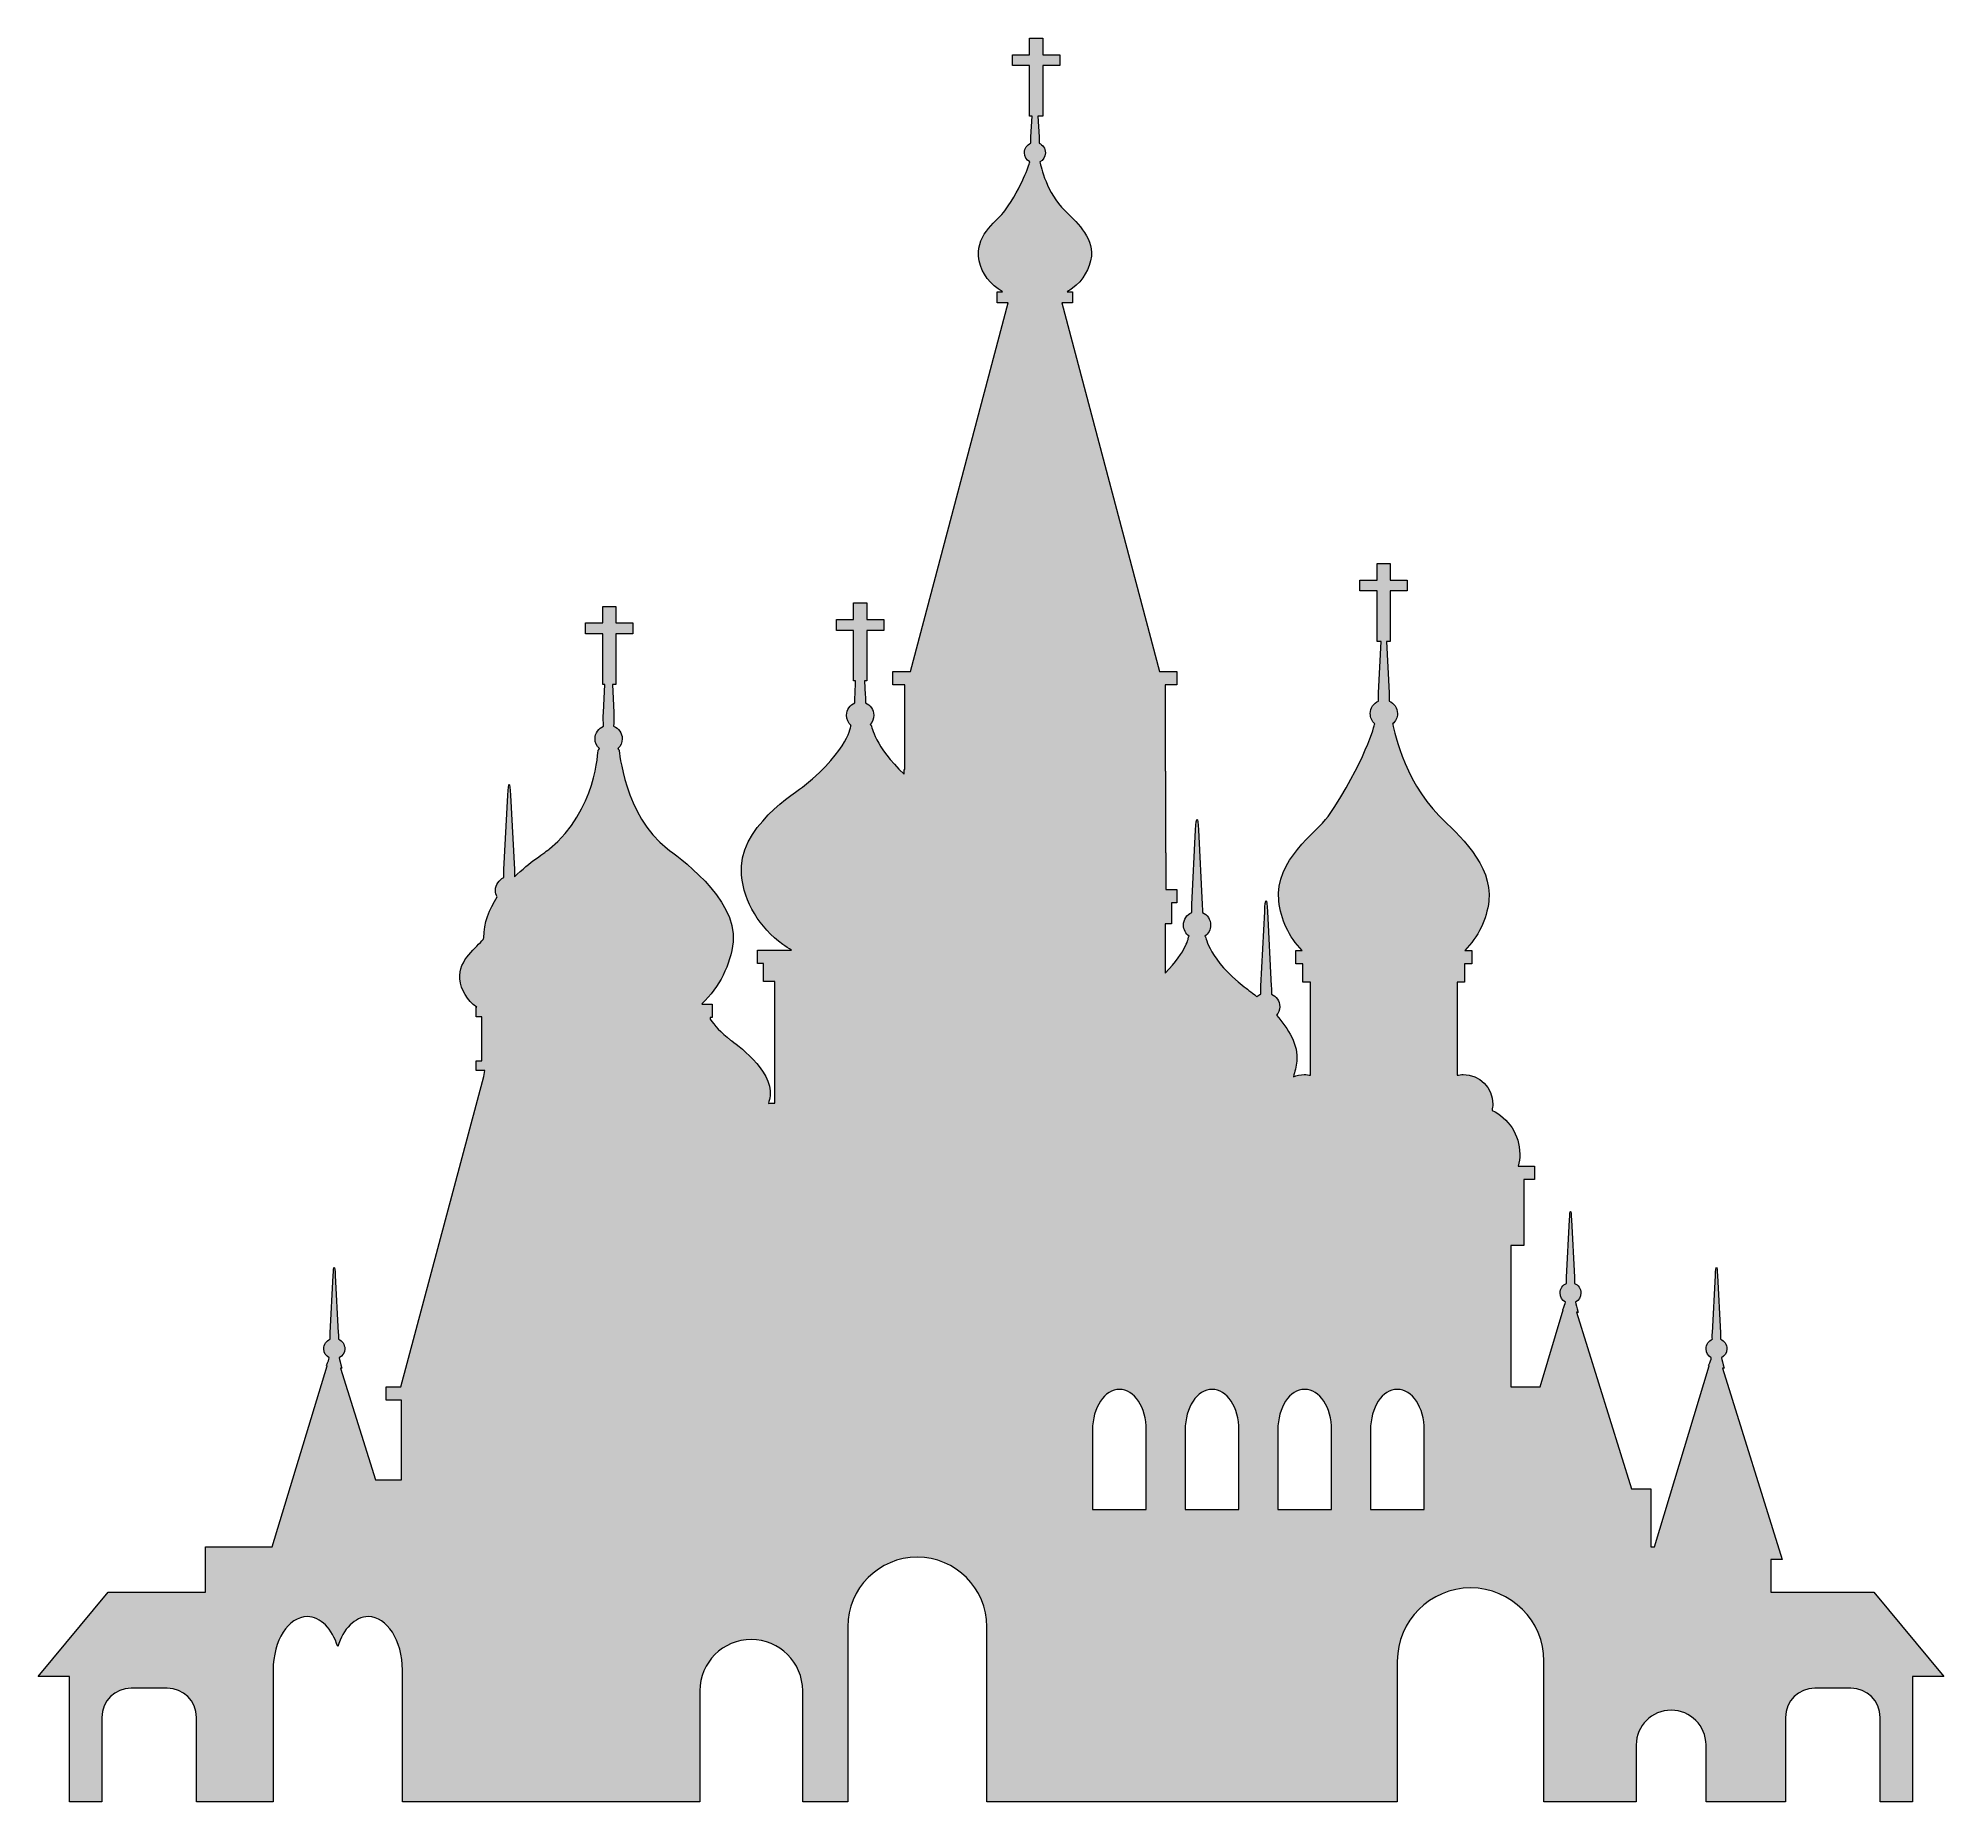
# Model space of a CAD drawing. Header units: inches. Extents: x 0 to 102, y 0 to 94.
import ezdxf

# ---------------------------------------------------------------- set-up
doc = ezdxf.new("R2010")
doc.units = ezdxf.units.IN
doc.header["$MEASUREMENT"] = 0
doc.layers.add('Layer 1', color=7, linetype='Continuous')

msp = doc.modelspace()

# ---------------------------------------------------------------- hatches: boundary and pattern name
at = {"layer": 'Layer 1', "true_color": 0x6a463b}
h = msp.add_hatch(color=17, dxfattribs=at)
h.dxf.hatch_style = 2
edge = h.paths.add_edge_path()
edge.add_spline(control_points=[(97.87, 11.19), (97.87, 11.19), (92.37, 11.19), (92.37, 11.19), (92.37, 11.19), (92.37, 12.92), (92.37, 12.92), (92.37, 12.92), (92.98, 12.92), (92.98, 12.92), (92.98, 12.92), (89.8, 23.14), (89.8, 23.14), (89.83, 23.14), (89.86, 23.13), (89.89, 23.13), (89.8, 23.39), (89.76, 23.59), (89.74, 23.68), (89.91, 23.77), (90.03, 23.95), (90.03, 24.16), (90.03, 24.4), (89.89, 24.59), (89.69, 24.68), (89.69, 24.78), (89.69, 24.89), (89.69, 25.01), (89.69, 25.01), (89.53, 28.07), (89.53, 28.07), (89.5, 28.66), (89.45, 28.66), (89.42, 28.07), (89.42, 28.07), (89.26, 25.01), (89.26, 25.01), (89.25, 24.89), (89.25, 24.78), (89.26, 24.68), (89.06, 24.59), (88.92, 24.4), (88.92, 24.16), (88.92, 23.95), (89.03, 23.77), (89.2, 23.68), (89.19, 23.61), (89.14, 23.47), (89.06, 23.27), (89.07, 23.27), (89.08, 23.27), (89.09, 23.26), (89.09, 23.26), (86.17, 13.6), (86.17, 13.6), (86.17, 13.6), (85.97, 13.6), (85.97, 13.6), (85.97, 13.6), (85.97, 16.7), (85.97, 16.7), (85.97, 16.7), (84.95, 16.7), (84.95, 16.7), (84.95, 16.7), (82.02, 26.12), (82.02, 26.12), (82.05, 26.11), (82.08, 26.11), (82.11, 26.1), (82.02, 26.37), (81.98, 26.57), (81.96, 26.65), (82.13, 26.74), (82.25, 26.93), (82.25, 27.14), (82.25, 27.37), (82.11, 27.57), (81.91, 27.65), (81.91, 27.76), (81.91, 27.87), (81.91, 27.98), (81.91, 27.98), (81.75, 31.04), (81.75, 31.04), (81.72, 31.64), (81.67, 31.64), (81.64, 31.04), (81.64, 31.04), (81.48, 27.98), (81.48, 27.98), (81.47, 27.87), (81.47, 27.76), (81.48, 27.65), (81.28, 27.57), (81.14, 27.37), (81.14, 27.14), (81.14, 26.93), (81.25, 26.75), (81.42, 26.65), (81.41, 26.59), (81.36, 26.44), (81.28, 26.24), (81.29, 26.24), (81.3, 26.24), (81.31, 26.24), (81.31, 26.24), (80.07, 22.13), (80.07, 22.13), (80.07, 22.13), (78.51, 22.13), (78.51, 22.13), (78.51, 22.13), (78.51, 29.67), (78.51, 29.67), (78.51, 29.67), (79.2, 29.67), (79.2, 29.67), (79.2, 29.67), (79.2, 33.2), (79.2, 33.2), (79.2, 33.2), (79.77, 33.2), (79.77, 33.2), (79.77, 33.2), (79.77, 33.91), (79.77, 33.91), (79.77, 33.91), (78.9, 33.91), (78.9, 33.91), (78.96, 34.11), (78.99, 34.33), (78.99, 34.55), (78.99, 35.58), (78.38, 36.47), (77.51, 36.88), (77.53, 36.99), (77.55, 37.1), (77.55, 37.21), (77.55, 38.08), (76.85, 38.79), (75.98, 38.79), (75.87, 38.79), (75.75, 38.77), (75.65, 38.75), (75.65, 38.75), (75.65, 43.71), (75.65, 43.71), (75.65, 43.71), (76.05, 43.71), (76.05, 43.71), (76.05, 43.71), (76.05, 44.69), (76.05, 44.69), (76.05, 44.69), (76.43, 44.69), (76.43, 44.69), (76.43, 44.69), (76.43, 45.4), (76.43, 45.4), (76.43, 45.4), (76.06, 45.4), (76.06, 45.4), (76.77, 46.14), (77.23, 47.06), (77.34, 48.05), (77.55, 50), (75.68, 51.6), (74.7, 52.58), (72.75, 54.53), (72.22, 57.49), (72.22, 57.49), (72.22, 57.49), (72.21, 57.49), (72.21, 57.49), (72.37, 57.63), (72.47, 57.82), (72.47, 58.04), (72.47, 58.34), (72.28, 58.6), (72.02, 58.71), (72.03, 58.85), (72.03, 58.99), (72.02, 59.14), (72.02, 59.14), (71.88, 61.88), (71.88, 61.88), (71.88, 61.88), (72.08, 61.88), (72.08, 61.88), (72.08, 61.88), (72.08, 64.58), (72.08, 64.58), (72.08, 64.58), (72.99, 64.58), (72.99, 64.58), (72.99, 64.58), (72.99, 65.16), (72.99, 65.16), (72.99, 65.16), (72.08, 65.16), (72.08, 65.16), (72.08, 65.16), (72.08, 66.04), (72.08, 66.04), (72.08, 66.04), (71.38, 66.04), (71.38, 66.04), (71.38, 66.04), (71.38, 65.16), (71.38, 65.16), (71.38, 65.16), (70.47, 65.16), (70.47, 65.16), (70.47, 65.16), (70.47, 64.58), (70.47, 64.58), (70.47, 64.58), (71.38, 64.58), (71.38, 64.58), (71.38, 64.58), (71.38, 61.88), (71.38, 61.88), (71.38, 61.88), (71.6, 61.88), (71.6, 61.88), (71.6, 61.88), (71.46, 59.14), (71.46, 59.14), (71.45, 58.99), (71.45, 58.85), (71.46, 58.71), (71.2, 58.6), (71.02, 58.34), (71.02, 58.04), (71.02, 57.82), (71.11, 57.63), (71.27, 57.5), (71.27, 57.5), (71.26, 57.49), (71.26, 57.49), (71.26, 57.49), (70.74, 55.43), (68.77, 52.56), (68.14, 51.66), (65.93, 50.27), (66.14, 48.05), (66.24, 47.06), (66.69, 46.14), (67.39, 45.4), (67.39, 45.4), (67.05, 45.4), (67.05, 45.4), (67.05, 45.4), (67.05, 44.69), (67.05, 44.69), (67.05, 44.69), (67.43, 44.69), (67.43, 44.69), (67.43, 44.69), (67.43, 43.71), (67.43, 43.71), (67.43, 43.71), (67.84, 43.71), (67.84, 43.71), (67.84, 43.71), (67.84, 38.75), (67.84, 38.75), (67.73, 38.77), (67.62, 38.79), (67.5, 38.79), (67.29, 38.79), (67.1, 38.75), (66.92, 38.67), (67, 38.94), (67.07, 39.21), (67.1, 39.5), (67.2, 40.37), (66.65, 41.24), (66.02, 41.95), (66.12, 42.08), (66.19, 42.23), (66.19, 42.41), (66.19, 42.71), (66.01, 42.97), (65.75, 43.08), (65.75, 43.21), (65.75, 43.36), (65.74, 43.51), (65.74, 43.51), (65.54, 47.48), (65.54, 47.48), (65.5, 48.26), (65.43, 48.26), (65.39, 47.48), (65.39, 47.48), (65.19, 43.51), (65.19, 43.51), (65.18, 43.36), (65.18, 43.21), (65.18, 43.08), (65.1, 43.05), (65.04, 43), (64.98, 42.94), (64.65, 43.21), (64.39, 43.4), (64.3, 43.47), (62.45, 44.9), (62.24, 46.13), (62.24, 46.13), (62.24, 46.13), (62.2, 46.17), (62.2, 46.17), (62.39, 46.3), (62.51, 46.52), (62.51, 46.76), (62.51, 47.06), (62.33, 47.32), (62.07, 47.43), (62.07, 47.57), (62.07, 47.71), (62.06, 47.86), (62.06, 47.86), (61.86, 51.84), (61.86, 51.84), (61.82, 52.61), (61.75, 52.61), (61.71, 51.84), (61.71, 51.84), (61.51, 47.86), (61.51, 47.86), (61.5, 47.71), (61.5, 47.57), (61.5, 47.43), (61.24, 47.32), (61.06, 47.06), (61.06, 46.76), (61.06, 46.52), (61.18, 46.3), (61.37, 46.17), (61.37, 46.17), (61.33, 46.13), (61.33, 46.13), (61.33, 46.13), (61.28, 45.41), (60.08, 44.2), (60.08, 44.2), (60.08, 46.83), (60.08, 46.83), (60.08, 46.83), (60.42, 46.83), (60.42, 46.83), (60.42, 46.83), (60.42, 47.94), (60.42, 47.94), (60.42, 47.94), (60.71, 47.94), (60.71, 47.94), (60.71, 47.94), (60.71, 48.65), (60.71, 48.65), (60.71, 48.65), (60.12, 48.65), (60.12, 48.65), (60.12, 48.65), (60.12, 50.62), (60.12, 50.62), (60.12, 50.62), (60.1, 50.64), (60.1, 50.64), (60.1, 50.64), (60.1, 50.64), (60.1, 50.64), (60.1, 50.64), (60.1, 52.97), (60.1, 52.97), (60.1, 52.97), (60.1, 52.97), (60.1, 52.97), (60.1, 52.97), (60.1, 54.03), (60.1, 54.03), (60.1, 54.03), (60.11, 54.03), (60.11, 54.03), (60.11, 54.03), (60.11, 54.21), (60.11, 54.21), (60.11, 54.21), (60.11, 54.95), (60.11, 54.95), (60.11, 54.95), (60.08, 55.01), (60.08, 55.01), (60.08, 55.01), (60.08, 59.57), (60.08, 59.57), (60.08, 59.57), (60.71, 59.57), (60.71, 59.57), (60.71, 59.57), (60.71, 60.28), (60.71, 60.28), (60.71, 60.28), (59.78, 60.28), (59.78, 60.28), (59.78, 60.28), (54.58, 79.94), (54.58, 79.94), (54.58, 79.94), (55.15, 79.94), (55.15, 79.94), (55.15, 79.94), (55.15, 80.54), (55.15, 80.54), (55.15, 80.54), (54.86, 80.54), (54.86, 80.54), (54.96, 80.6), (55.05, 80.66), (55.14, 80.72), (55.71, 81.15), (56.07, 81.76), (56.15, 82.44), (56.26, 83.48), (55.26, 84.34), (54.73, 84.87), (53.78, 85.81), (53.46, 87.2), (53.41, 87.46), (53.58, 87.55), (53.7, 87.73), (53.7, 87.95), (53.7, 88.18), (53.56, 88.38), (53.36, 88.46), (53.36, 88.57), (53.36, 88.68), (53.36, 88.79), (53.36, 88.79), (53.3, 89.9), (53.3, 89.9), (53.3, 89.9), (53.56, 89.9), (53.56, 89.9), (53.56, 89.9), (53.56, 92.6), (53.56, 92.6), (53.56, 92.6), (54.47, 92.6), (54.47, 92.6), (54.47, 92.6), (54.47, 93.18), (54.47, 93.18), (54.47, 93.18), (53.56, 93.18), (53.56, 93.18), (53.56, 93.18), (53.56, 94.06), (53.56, 94.06), (53.56, 94.06), (52.85, 94.06), (52.85, 94.06), (52.85, 94.06), (52.85, 93.18), (52.85, 93.18), (52.85, 93.18), (51.95, 93.18), (51.95, 93.18), (51.95, 93.18), (51.95, 92.6), (51.95, 92.6), (51.95, 92.6), (52.85, 92.6), (52.85, 92.6), (52.85, 92.6), (52.85, 89.9), (52.85, 89.9), (52.85, 89.9), (52.99, 89.9), (52.99, 89.9), (52.99, 89.9), (52.93, 88.79), (52.93, 88.79), (52.92, 88.68), (52.92, 88.57), (52.92, 88.46), (52.72, 88.38), (52.58, 88.18), (52.58, 87.95), (52.58, 87.74), (52.7, 87.56), (52.87, 87.46), (52.81, 87.24), (52.49, 86.22), (51.54, 84.86), (51.21, 84.37), (50.02, 83.63), (50.14, 82.44), (50.2, 81.75), (50.58, 81.12), (51.18, 80.69), (51.25, 80.64), (51.33, 80.59), (51.41, 80.54), (51.41, 80.54), (51.13, 80.54), (51.13, 80.54), (51.13, 80.54), (51.13, 79.94), (51.13, 79.94), (51.13, 79.94), (51.71, 79.94), (51.71, 79.94), (51.71, 79.94), (46.51, 60.28), (46.51, 60.28), (46.51, 60.28), (45.57, 60.28), (45.57, 60.28), (45.57, 60.28), (45.57, 59.57), (45.57, 59.57), (45.57, 59.57), (46.2, 59.57), (46.2, 59.57), (46.2, 59.57), (46.2, 55.07), (46.2, 55.07), (46.2, 55.07), (46.17, 55.02), (46.17, 55.02), (46.17, 55.02), (46.17, 54.81), (46.17, 54.81), (44.62, 56.26), (44.42, 57.4), (44.42, 57.4), (44.4, 57.42), (44.38, 57.44), (44.36, 57.46), (44.48, 57.59), (44.55, 57.76), (44.55, 57.95), (44.55, 58.25), (44.37, 58.5), (44.11, 58.61), (44.11, 58.75), (44.11, 58.89), (44.1, 59.04), (44.1, 59.04), (44.06, 59.78), (44.06, 59.78), (44.06, 59.78), (44.18, 59.78), (44.18, 59.78), (44.18, 59.78), (44.18, 62.48), (44.18, 62.48), (44.18, 62.48), (45.09, 62.48), (45.09, 62.48), (45.09, 62.48), (45.09, 63.06), (45.09, 63.06), (45.09, 63.06), (44.18, 63.06), (44.18, 63.06), (44.18, 63.06), (44.18, 63.94), (44.18, 63.94), (44.18, 63.94), (43.47, 63.94), (43.47, 63.94), (43.47, 63.94), (43.47, 63.06), (43.47, 63.06), (43.47, 63.06), (42.57, 63.06), (42.57, 63.06), (42.57, 63.06), (42.57, 62.48), (42.57, 62.48), (42.57, 62.48), (43.47, 62.48), (43.47, 62.48), (43.47, 62.48), (43.47, 59.78), (43.47, 59.78), (43.47, 59.78), (43.58, 59.78), (43.58, 59.78), (43.58, 59.78), (43.55, 59.04), (43.55, 59.04), (43.54, 58.89), (43.54, 58.75), (43.54, 58.61), (43.28, 58.5), (43.1, 58.25), (43.1, 57.95), (43.1, 57.73), (43.19, 57.54), (43.34, 57.41), (43.34, 57.41), (43.33, 57.4), (43.33, 57.4), (43.33, 57.4), (43.26, 56.17), (40.86, 54.2), (40.44, 53.86), (37.25, 51.96), (37.5, 49.43), (37.64, 47.96), (38.45, 46.64), (39.7, 45.73), (39.85, 45.62), (40.01, 45.52), (40.17, 45.42), (40.17, 45.42), (38.35, 45.42), (38.35, 45.42), (38.35, 45.42), (38.35, 44.71), (38.35, 44.71), (38.35, 44.71), (38.67, 44.71), (38.67, 44.71), (38.67, 44.71), (38.67, 43.76), (38.67, 43.76), (38.67, 43.76), (39.27, 43.76), (39.27, 43.76), (39.27, 43.76), (39.27, 37.27), (39.27, 37.27), (39.27, 37.27), (39.23, 37.27), (39.23, 37.27), (39.13, 37.27), (39.03, 37.26), (38.94, 37.25), (38.97, 37.39), (39, 37.52), (39.02, 37.66), (39.17, 39.04), (37.17, 40.44), (36.92, 40.63), (36.4, 41.04), (36.05, 41.42), (35.82, 41.74), (35.82, 41.74), (35.82, 41.84), (35.82, 41.84), (35.82, 41.84), (35.94, 41.84), (35.94, 41.84), (35.94, 41.84), (35.94, 42.55), (35.94, 42.55), (35.94, 42.55), (35.4, 42.55), (35.4, 42.55), (35.4, 42.55), (35.39, 42.57), (35.39, 42.57), (36.32, 43.47), (36.91, 44.62), (37.05, 45.87), (37.31, 48.18), (33.97, 50.51), (33.55, 50.83), (31.24, 52.62), (30.98, 56.09), (30.98, 56.09), (30.96, 56.12), (30.93, 56.14), (30.91, 56.17), (31.05, 56.3), (31.14, 56.49), (31.14, 56.7), (31.14, 57), (30.95, 57.26), (30.68, 57.37), (30.7, 57.58), (30.71, 57.83), (30.69, 58.1), (30.69, 58.1), (30.62, 59.6), (30.62, 59.6), (30.62, 59.6), (30.8, 59.6), (30.8, 59.6), (30.8, 59.6), (30.8, 62.3), (30.8, 62.3), (30.8, 62.3), (31.71, 62.3), (31.71, 62.3), (31.71, 62.3), (31.71, 62.88), (31.71, 62.88), (31.71, 62.88), (30.8, 62.88), (30.8, 62.88), (30.8, 62.88), (30.8, 63.76), (30.8, 63.76), (30.8, 63.76), (30.1, 63.76), (30.1, 63.76), (30.1, 63.76), (30.1, 62.88), (30.1, 62.88), (30.1, 62.88), (29.19, 62.88), (29.19, 62.88), (29.19, 62.88), (29.19, 62.3), (29.19, 62.3), (29.19, 62.3), (30.1, 62.3), (30.1, 62.3), (30.1, 62.3), (30.1, 59.6), (30.1, 59.6), (30.1, 59.6), (30.21, 59.6), (30.21, 59.6), (30.21, 59.6), (30.14, 58.1), (30.14, 58.1), (30.12, 57.83), (30.13, 57.58), (30.15, 57.37), (29.88, 57.26), (29.69, 57), (29.69, 56.7), (29.69, 56.49), (29.78, 56.3), (29.92, 56.17), (29.9, 56.14), (29.87, 56.12), (29.85, 56.09), (29.85, 56.09), (29.77, 52.88), (27.27, 50.83), (27.07, 50.66), (26.21, 50.13), (25.39, 49.33), (25.4, 49.45), (25.39, 49.58), (25.39, 49.72), (25.39, 49.72), (25.18, 53.69), (25.18, 53.69), (25.14, 54.46), (25.08, 54.46), (25.04, 53.69), (25.04, 53.69), (24.83, 49.72), (24.83, 49.72), (24.82, 49.57), (24.82, 49.42), (24.82, 49.29), (24.57, 49.17), (24.38, 48.92), (24.38, 48.62), (24.38, 48.48), (24.42, 48.36), (24.48, 48.26), (24.05, 47.61), (23.75, 46.88), (23.77, 46.08), (23.75, 46.06), (23.73, 46.03), (23.72, 46), (23.42, 45.58), (22.39, 44.93), (22.49, 43.89), (22.54, 43.3), (22.87, 42.76), (23.38, 42.38), (23.38, 42.38), (23.36, 42.38), (23.36, 42.38), (23.36, 42.38), (23.36, 41.86), (23.36, 41.86), (23.36, 41.86), (23.65, 41.86), (23.65, 41.86), (23.65, 41.86), (23.65, 39.53), (23.65, 39.53), (23.65, 39.53), (23.36, 39.53), (23.36, 39.53), (23.36, 39.53), (23.36, 39.01), (23.36, 39.01), (23.36, 39.01), (23.81, 39.01), (23.81, 39.01), (23.81, 39.01), (23.76, 38.69), (23.76, 38.69), (23.76, 38.69), (19.34, 22.13), (19.34, 22.13), (19.34, 22.13), (18.55, 22.13), (18.55, 22.13), (18.55, 22.13), (18.55, 21.43), (18.55, 21.43), (18.55, 21.43), (19.37, 21.43), (19.37, 21.43), (19.37, 21.43), (19.37, 17.17), (19.37, 17.17), (19.37, 17.17), (17.98, 17.17), (17.98, 17.17), (17.98, 17.17), (16.12, 23.14), (16.12, 23.14), (16.15, 23.14), (16.17, 23.13), (16.2, 23.13), (16.12, 23.39), (16.07, 23.59), (16.05, 23.68), (16.23, 23.77), (16.35, 23.95), (16.35, 24.16), (16.35, 24.4), (16.21, 24.59), (16.01, 24.68), (16.01, 24.78), (16.01, 24.89), (16, 25.01), (16, 25.01), (15.84, 28.07), (15.84, 28.07), (15.81, 28.66), (15.76, 28.66), (15.73, 28.07), (15.73, 28.07), (15.57, 25.01), (15.57, 25.01), (15.57, 24.89), (15.57, 24.78), (15.57, 24.68), (15.37, 24.59), (15.23, 24.4), (15.23, 24.16), (15.23, 23.95), (15.35, 23.77), (15.52, 23.68), (15.5, 23.61), (15.46, 23.47), (15.38, 23.27), (15.39, 23.27), (15.4, 23.27), (15.41, 23.26), (15.41, 23.26), (12.48, 13.6), (12.48, 13.6), (12.48, 13.6), (8.92, 13.6), (8.92, 13.6), (8.92, 13.6), (8.92, 11.19), (8.92, 11.19), (8.92, 11.19), (3.73, 11.19), (3.73, 11.19), (3.73, 11.19), (0, 6.69), (0, 6.69), (0, 6.69), (1.68, 6.69), (1.68, 6.69), (1.68, 6.69), (1.68, 0), (1.68, 0), (1.68, 0), (3.4, 0), (3.4, 0), (3.4, 0), (3.4, 4.51), (3.4, 4.51), (3.4, 5.37), (4.09, 6.07), (4.96, 6.07), (4.96, 6.07), (6.88, 6.07), (6.88, 6.07), (7.74, 6.07), (8.44, 5.37), (8.44, 4.51), (8.44, 4.51), (8.44, 0), (8.44, 0), (8.44, 0), (8.92, 0), (8.92, 0), (8.92, 0), (10.16, 0), (10.16, 0), (10.16, 0), (12.53, 0), (12.53, 0), (12.53, 0), (12.53, 7.03), (12.53, 7.03), (12.53, 8.6), (13.34, 9.88), (14.35, 9.88), (15.06, 9.88), (15.68, 9.23), (15.97, 8.28), (16.27, 9.23), (16.89, 9.88), (17.6, 9.88), (18.6, 9.88), (19.42, 8.6), (19.42, 7.03), (19.42, 7.03), (19.42, 0), (19.42, 0), (19.42, 0), (35.28, 0), (35.28, 0), (35.28, 0), (35.28, 5.93), (35.28, 5.93), (35.28, 7.44), (36.51, 8.66), (38.02, 8.66), (39.53, 8.66), (40.76, 7.44), (40.76, 5.93), (40.76, 5.93), (40.76, 0), (40.76, 0), (40.76, 0), (43.16, 0), (43.16, 0), (43.16, 0), (43.16, 9.34), (43.16, 9.34), (43.16, 11.39), (44.82, 13.05), (46.87, 13.05), (48.92, 13.05), (50.58, 11.39), (50.58, 9.34), (50.58, 9.34), (50.58, 0), (50.58, 0), (50.58, 0), (72.46, 0), (72.46, 0), (72.46, 0), (72.46, 7.51), (72.46, 7.51), (72.46, 9.66), (74.21, 11.41), (76.37, 11.41), (78.53, 11.41), (80.28, 9.66), (80.28, 7.51), (80.28, 7.51), (80.28, 0), (80.28, 0), (80.28, 0), (85.2, 0), (85.2, 0), (85.2, 0), (85.2, 3.04), (85.2, 3.04), (85.2, 4.06), (86.03, 4.89), (87.06, 4.89), (88.08, 4.89), (88.92, 4.06), (88.92, 3.04), (88.92, 3.04), (88.92, 0), (88.92, 0), (88.92, 0), (91.44, 0), (91.44, 0), (91.44, 0), (92.37, 0), (92.37, 0), (92.37, 0), (93.16, 0), (93.16, 0), (93.16, 0), (93.16, 4.51), (93.16, 4.51), (93.16, 5.37), (93.86, 6.07), (94.72, 6.07), (94.72, 6.07), (96.64, 6.07), (96.64, 6.07), (97.51, 6.07), (98.2, 5.37), (98.2, 4.51), (98.2, 4.51), (98.2, 0), (98.2, 0), (98.2, 0), (99.92, 0), (99.92, 0), (99.92, 0), (99.92, 6.69), (99.92, 6.69), (99.92, 6.69), (101.6, 6.69), (101.6, 6.69), (101.6, 6.69), (97.87, 11.19), (97.87, 11.19)], knot_values=[0, 0, 0, 0, 1, 1, 1, 2, 2, 2, 3, 3, 3, 4, 4, 4, 5, 5, 5, 6, 6, 6, 7, 7, 7, 8, 8, 8, 9, 9, 9, 10, 10, 10, 11, 11, 11, 12, 12, 12, 13, 13, 13, 14, 14, 14, 15, 15, 15, 16, 16, 16, 17, 17, 17, 18, 18, 18, 19, 19, 19, 20, 20, 20, 21, 21, 21, 22, 22, 22, 23, 23, 23, 24, 24, 24, 25, 25, 25, 26, 26, 26, 27, 27, 27, 28, 28, 28, 29, 29, 29, 30, 30, 30, 31, 31, 31, 32, 32, 32, 33, 33, 33, 34, 34, 34, 35, 35, 35, 36, 36, 36, 37, 37, 37, 38, 38, 38, 39, 39, 39, 40, 40, 40, 41, 41, 41, 42, 42, 42, 43, 43, 43, 44, 44, 44, 45, 45, 45, 46, 46, 46, 47, 47, 47, 48, 48, 48, 49, 49, 49, 50, 50, 50, 51, 51, 51, 52, 52, 52, 53, 53, 53, 54, 54, 54, 55, 55, 55, 56, 56, 56, 57, 57, 57, 58, 58, 58, 59, 59, 59, 60, 60, 60, 61, 61, 61, 62, 62, 62, 63, 63, 63, 64, 64, 64, 65, 65, 65, 66, 66, 66, 67, 67, 67, 68, 68, 68, 69, 69, 69, 70, 70, 70, 71, 71, 71, 72, 72, 72, 73, 73, 73, 74, 74, 74, 75, 75, 75, 76, 76, 76, 77, 77, 77, 78, 78, 78, 79, 79, 79, 80, 80, 80, 81, 81, 81, 82, 82, 82, 83, 83, 83, 84, 84, 84, 85, 85, 85, 86, 86, 86, 87, 87, 87, 88, 88, 88, 89, 89, 89, 90, 90, 90, 91, 91, 91, 92, 92, 92, 93, 93, 93, 94, 94, 94, 95, 95, 95, 96, 96, 96, 97, 97, 97, 98, 98, 98, 99, 99, 99, 100, 100, 100, 101, 101, 101, 102, 102, 102, 103, 103, 103, 104, 104, 104, 105, 105, 105, 106, 106, 106, 107, 107, 107, 108, 108, 108, 109, 109, 109, 110, 110, 110, 111, 111, 111, 112, 112, 112, 113, 113, 113, 114, 114, 114, 115, 115, 115, 116, 116, 116, 117, 117, 117, 118, 118, 118, 119, 119, 119, 120, 120, 120, 121, 121, 121, 122, 122, 122, 123, 123, 123, 124, 124, 124, 125, 125, 125, 126, 126, 126, 127, 127, 127, 128, 128, 128, 129, 129, 129, 130, 130, 130, 131, 131, 131, 132, 132, 132, 133, 133, 133, 134, 134, 134, 135, 135, 135, 136, 136, 136, 137, 137, 137, 138, 138, 138, 139, 139, 139, 140, 140, 140, 141, 141, 141, 142, 142, 142, 143, 143, 143, 144, 144, 144, 145, 145, 145, 146, 146, 146, 147, 147, 147, 148, 148, 148, 149, 149, 149, 150, 150, 150, 151, 151, 151, 152, 152, 152, 153, 153, 153, 154, 154, 154, 155, 155, 155, 156, 156, 156, 157, 157, 157, 158, 158, 158, 159, 159, 159, 160, 160, 160, 161, 161, 161, 162, 162, 162, 163, 163, 163, 164, 164, 164, 165, 165, 165, 166, 166, 166, 167, 167, 167, 168, 168, 168, 169, 169, 169, 170, 170, 170, 171, 171, 171, 172, 172, 172, 173, 173, 173, 174, 174, 174, 175, 175, 175, 176, 176, 176, 177, 177, 177, 178, 178, 178, 179, 179, 179, 180, 180, 180, 181, 181, 181, 182, 182, 182, 183, 183, 183, 184, 184, 184, 185, 185, 185, 186, 186, 186, 187, 187, 187, 188, 188, 188, 189, 189, 189, 190, 190, 190, 191, 191, 191, 192, 192, 192, 193, 193, 193, 194, 194, 194, 195, 195, 195, 196, 196, 196, 197, 197, 197, 198, 198, 198, 199, 199, 199, 200, 200, 200, 201, 201, 201, 202, 202, 202, 203, 203, 203, 204, 204, 204, 205, 205, 205, 206, 206, 206, 207, 207, 207, 208, 208, 208, 209, 209, 209, 210, 210, 210, 211, 211, 211, 212, 212, 212, 213, 213, 213, 214, 214, 214, 215, 215, 215, 216, 216, 216, 217, 217, 217, 218, 218, 218, 219, 219, 219, 220, 220, 220, 221, 221, 221, 222, 222, 222, 223, 223, 223, 224, 224, 224, 225, 225, 225, 226, 226, 226, 227, 227, 227, 228, 228, 228, 229, 229, 229, 230, 230, 230, 231, 231, 231, 232, 232, 232, 233, 233, 233, 234, 234, 234, 235, 235, 235, 236, 236, 236, 237, 237, 237, 238, 238, 238, 239, 239, 239, 240, 240, 240, 241, 241, 241, 242, 242, 242, 243, 243, 243, 244, 244, 244, 245, 245, 245, 246, 246, 246, 247, 247, 247, 248, 248, 248, 249, 249, 249, 250, 250, 250, 251, 251, 251, 252, 252, 252, 253, 253, 253, 254, 254, 254, 255, 255, 255, 256, 256, 256, 257, 257, 257, 258, 258, 258, 259, 259, 259, 260, 260, 260, 261, 261, 261, 262, 262, 262, 263, 263, 263, 264, 264, 264, 265, 265, 265, 266, 266, 266, 267, 267, 267, 268, 268, 268, 269, 269, 269, 270, 270, 270, 271, 271, 271, 272, 272, 272, 273, 273, 273, 274, 274, 274, 275, 275, 275, 276, 276, 276, 277, 277, 277, 278, 278, 278, 279, 279, 279, 280, 280, 280, 281, 281, 281, 282, 282, 282, 283, 283, 283, 284, 284, 284, 285, 285, 285, 286, 286, 286, 287, 287, 287, 288, 288, 288, 289, 289, 289, 290, 290, 290, 291, 291, 291, 292, 292, 292, 293, 293, 293, 294, 294, 294, 295, 295, 295, 296, 296, 296, 297, 297, 297, 298, 298, 298, 299, 299, 299, 300, 300, 300, 301, 301, 301, 302, 302, 302, 303, 303, 303, 304, 304, 304, 305, 305, 305, 306, 306, 306, 307, 307, 307, 308, 308, 308, 309, 309, 309, 310, 310, 310, 311, 311, 311, 312, 312, 312, 313, 313, 313, 314, 314, 314, 315, 315, 315, 316, 316, 316, 317, 317, 317, 318, 318, 318, 319, 319, 319, 320, 320, 320, 321, 321, 321, 322, 322, 322, 323, 323, 323, 324, 324, 324, 325, 325, 325, 326, 326, 326, 327, 327, 327, 328, 328, 328, 329, 329, 329, 330, 330, 330, 331, 331, 331, 332, 332, 332, 333, 333, 333, 334, 334, 334, 335, 335, 335, 336, 336, 336, 337, 337, 337, 338, 338, 338, 339, 339, 339, 340, 340, 340, 341, 341, 341, 342, 342, 342, 343, 343, 343, 343], degree=3, periodic=1)
edge = h.paths.add_edge_path()
edge.add_spline(control_points=[(59.08, 15.6), (59.08, 15.6), (56.22, 15.6), (56.22, 15.6), (56.22, 15.6), (56.22, 15.6), (56.21, 15.6), (56.21, 15.6), (56.21, 19.84), (56.21, 19.84), (56.21, 21.03), (56.86, 22), (57.65, 22), (58.44, 22), (59.08, 21.03), (59.08, 19.84), (59.08, 19.84), (59.08, 15.6), (59.08, 15.6)], knot_values=[0, 0, 0, 0, 1, 1, 1, 2, 2, 2, 3, 3, 3, 4, 4, 4, 5, 5, 5, 6, 6, 6, 6], degree=3, periodic=1)
edge = h.paths.add_edge_path()
edge.add_spline(control_points=[(64.02, 15.6), (64.02, 15.6), (61.15, 15.6), (61.15, 15.6), (61.15, 15.6), (61.15, 15.6), (61.15, 15.6), (61.15, 15.6), (61.15, 19.84), (61.15, 19.84), (61.15, 21.03), (61.79, 22), (62.59, 22), (63.38, 22), (64.02, 21.03), (64.02, 19.84), (64.02, 19.84), (64.02, 15.6), (64.02, 15.6)], knot_values=[0, 0, 0, 0, 1, 1, 1, 2, 2, 2, 3, 3, 3, 4, 4, 4, 5, 5, 5, 6, 6, 6, 6], degree=3, periodic=1)
edge = h.paths.add_edge_path()
edge.add_spline(control_points=[(68.96, 15.6), (68.96, 15.6), (66.09, 15.6), (66.09, 15.6), (66.09, 15.6), (66.09, 15.6), (66.09, 15.6), (66.09, 15.6), (66.09, 19.84), (66.09, 19.84), (66.09, 21.03), (66.73, 22), (67.52, 22), (68.32, 22), (68.96, 21.03), (68.96, 19.84), (68.96, 19.84), (68.96, 15.6), (68.96, 15.6)], knot_values=[0, 0, 0, 0, 1, 1, 1, 2, 2, 2, 3, 3, 3, 4, 4, 4, 5, 5, 5, 6, 6, 6, 6], degree=3, periodic=1)
edge = h.paths.add_edge_path()
edge.add_spline(control_points=[(73.9, 15.6), (73.9, 15.6), (71.03, 15.6), (71.03, 15.6), (71.03, 15.6), (71.03, 15.6), (71.03, 15.6), (71.03, 15.6), (71.03, 19.84), (71.03, 19.84), (71.03, 21.03), (71.67, 22), (72.46, 22), (73.25, 22), (73.9, 21.03), (73.9, 19.84), (73.9, 19.84), (73.9, 15.6), (73.9, 15.6)], knot_values=[0, 0, 0, 0, 1, 1, 1, 2, 2, 2, 3, 3, 3, 4, 4, 4, 5, 5, 5, 6, 6, 6, 6], degree=3, periodic=1)

# ---------------------------------------------------------------- linework, layer by layer
at = {"layer": 'Layer 1', "lineweight": 0}
for points, knots in [([(97.87, 11.19), (97.87, 11.19), (92.37, 11.19), (92.37, 11.19), (92.37, 11.19), (92.37, 12.92), (92.37, 12.92), (92.37, 12.92), (92.98, 12.92), (92.98, 12.92), (92.98, 12.92), (89.8, 23.14), (89.8, 23.14), (89.83, 23.14), (89.86, 23.13), (89.89, 23.13), (89.8, 23.39), (89.76, 23.59), (89.74, 23.68), (89.91, 23.77), (90.03, 23.95), (90.03, 24.16), (90.03, 24.4), (89.89, 24.59), (89.69, 24.68), (89.69, 24.78), (89.69, 24.89), (89.69, 25.01), (89.69, 25.01), (89.53, 28.07), (89.53, 28.07), (89.5, 28.66), (89.45, 28.66), (89.42, 28.07), (89.42, 28.07), (89.26, 25.01), (89.26, 25.01), (89.25, 24.89), (89.25, 24.78), (89.26, 24.68), (89.06, 24.59), (88.92, 24.4), (88.92, 24.16), (88.92, 23.95), (89.03, 23.77), (89.2, 23.68), (89.19, 23.61), (89.14, 23.47), (89.06, 23.27), (89.07, 23.27), (89.08, 23.27), (89.09, 23.26), (89.09, 23.26), (86.17, 13.6), (86.17, 13.6), (86.17, 13.6), (85.97, 13.6), (85.97, 13.6), (85.97, 13.6), (85.97, 16.7), (85.97, 16.7), (85.97, 16.7), (84.95, 16.7), (84.95, 16.7), (84.95, 16.7), (82.02, 26.12), (82.02, 26.12), (82.05, 26.11), (82.08, 26.11), (82.11, 26.1), (82.02, 26.37), (81.98, 26.57), (81.96, 26.65), (82.13, 26.74), (82.25, 26.93), (82.25, 27.14), (82.25, 27.37), (82.11, 27.57), (81.91, 27.65), (81.91, 27.76), (81.91, 27.87), (81.91, 27.98), (81.91, 27.98), (81.75, 31.04), (81.75, 31.04), (81.72, 31.64), (81.67, 31.64), (81.64, 31.04), (81.64, 31.04), (81.48, 27.98), (81.48, 27.98), (81.47, 27.87), (81.47, 27.76), (81.48, 27.65), (81.28, 27.57), (81.14, 27.37), (81.14, 27.14), (81.14, 26.93), (81.25, 26.75), (81.42, 26.65), (81.41, 26.59), (81.36, 26.44), (81.28, 26.24), (81.29, 26.24), (81.3, 26.24), (81.31, 26.24), (81.31, 26.24), (80.07, 22.13), (80.07, 22.13), (80.07, 22.13), (78.51, 22.13), (78.51, 22.13), (78.51, 22.13), (78.51, 29.67), (78.51, 29.67), (78.51, 29.67), (79.2, 29.67), (79.2, 29.67), (79.2, 29.67), (79.2, 33.2), (79.2, 33.2), (79.2, 33.2), (79.77, 33.2), (79.77, 33.2), (79.77, 33.2), (79.77, 33.91), (79.77, 33.91), (79.77, 33.91), (78.9, 33.91), (78.9, 33.91), (78.96, 34.11), (78.99, 34.33), (78.99, 34.55), (78.99, 35.58), (78.38, 36.47), (77.51, 36.88), (77.53, 36.99), (77.55, 37.1), (77.55, 37.21), (77.55, 38.08), (76.85, 38.79), (75.98, 38.79), (75.87, 38.79), (75.75, 38.77), (75.65, 38.75), (75.65, 38.75), (75.65, 43.71), (75.65, 43.71), (75.65, 43.71), (76.05, 43.71), (76.05, 43.71), (76.05, 43.71), (76.05, 44.69), (76.05, 44.69), (76.05, 44.69), (76.43, 44.69), (76.43, 44.69), (76.43, 44.69), (76.43, 45.4), (76.43, 45.4), (76.43, 45.4), (76.06, 45.4), (76.06, 45.4), (76.77, 46.14), (77.23, 47.06), (77.34, 48.05), (77.55, 50), (75.68, 51.6), (74.7, 52.58), (72.75, 54.53), (72.22, 57.49), (72.22, 57.49), (72.22, 57.49), (72.21, 57.49), (72.21, 57.49), (72.37, 57.63), (72.47, 57.82), (72.47, 58.04), (72.47, 58.34), (72.28, 58.6), (72.02, 58.71), (72.03, 58.85), (72.03, 58.99), (72.02, 59.14), (72.02, 59.14), (71.88, 61.88), (71.88, 61.88), (71.88, 61.88), (72.08, 61.88), (72.08, 61.88), (72.08, 61.88), (72.08, 64.58), (72.08, 64.58), (72.08, 64.58), (72.99, 64.58), (72.99, 64.58), (72.99, 64.58), (72.99, 65.16), (72.99, 65.16), (72.99, 65.16), (72.08, 65.16), (72.08, 65.16), (72.08, 65.16), (72.08, 66.04), (72.08, 66.04), (72.08, 66.04), (71.38, 66.04), (71.38, 66.04), (71.38, 66.04), (71.38, 65.16), (71.38, 65.16), (71.38, 65.16), (70.47, 65.16), (70.47, 65.16), (70.47, 65.16), (70.47, 64.58), (70.47, 64.58), (70.47, 64.58), (71.38, 64.58), (71.38, 64.58), (71.38, 64.58), (71.38, 61.88), (71.38, 61.88), (71.38, 61.88), (71.6, 61.88), (71.6, 61.88), (71.6, 61.88), (71.46, 59.14), (71.46, 59.14), (71.45, 58.99), (71.45, 58.85), (71.46, 58.71), (71.2, 58.6), (71.02, 58.34), (71.02, 58.04), (71.02, 57.82), (71.11, 57.63), (71.27, 57.5), (71.27, 57.5), (71.26, 57.49), (71.26, 57.49), (71.26, 57.49), (70.74, 55.43), (68.77, 52.56), (68.14, 51.66), (65.93, 50.27), (66.14, 48.05), (66.24, 47.06), (66.69, 46.14), (67.39, 45.4), (67.39, 45.4), (67.05, 45.4), (67.05, 45.4), (67.05, 45.4), (67.05, 44.69), (67.05, 44.69), (67.05, 44.69), (67.43, 44.69), (67.43, 44.69), (67.43, 44.69), (67.43, 43.71), (67.43, 43.71), (67.43, 43.71), (67.84, 43.71), (67.84, 43.71), (67.84, 43.71), (67.84, 38.75), (67.84, 38.75), (67.73, 38.77), (67.62, 38.79), (67.5, 38.79), (67.29, 38.79), (67.1, 38.75), (66.92, 38.67), (67, 38.94), (67.07, 39.21), (67.1, 39.5), (67.2, 40.37), (66.65, 41.24), (66.02, 41.95), (66.12, 42.08), (66.19, 42.23), (66.19, 42.41), (66.19, 42.71), (66.01, 42.97), (65.75, 43.08), (65.75, 43.21), (65.75, 43.36), (65.74, 43.51), (65.74, 43.51), (65.54, 47.48), (65.54, 47.48), (65.5, 48.26), (65.43, 48.26), (65.39, 47.48), (65.39, 47.48), (65.19, 43.51), (65.19, 43.51), (65.18, 43.36), (65.18, 43.21), (65.18, 43.08), (65.1, 43.05), (65.04, 43), (64.98, 42.94), (64.65, 43.21), (64.39, 43.4), (64.3, 43.47), (62.45, 44.9), (62.24, 46.13), (62.24, 46.13), (62.24, 46.13), (62.2, 46.17), (62.2, 46.17), (62.39, 46.3), (62.51, 46.52), (62.51, 46.76), (62.51, 47.06), (62.33, 47.32), (62.07, 47.43), (62.07, 47.57), (62.07, 47.71), (62.06, 47.86), (62.06, 47.86), (61.86, 51.84), (61.86, 51.84), (61.82, 52.61), (61.75, 52.61), (61.71, 51.84), (61.71, 51.84), (61.51, 47.86), (61.51, 47.86), (61.5, 47.71), (61.5, 47.57), (61.5, 47.43), (61.24, 47.32), (61.06, 47.06), (61.06, 46.76), (61.06, 46.52), (61.18, 46.3), (61.37, 46.17), (61.37, 46.17), (61.33, 46.13), (61.33, 46.13), (61.33, 46.13), (61.28, 45.41), (60.08, 44.2), (60.08, 44.2), (60.08, 46.83), (60.08, 46.83), (60.08, 46.83), (60.42, 46.83), (60.42, 46.83), (60.42, 46.83), (60.42, 47.94), (60.42, 47.94), (60.42, 47.94), (60.71, 47.94), (60.71, 47.94), (60.71, 47.94), (60.71, 48.65), (60.71, 48.65), (60.71, 48.65), (60.12, 48.65), (60.12, 48.65), (60.12, 48.65), (60.12, 50.62), (60.12, 50.62), (60.12, 50.62), (60.1, 50.64), (60.1, 50.64), (60.1, 50.64), (60.1, 50.64), (60.1, 50.64), (60.1, 50.64), (60.1, 52.97), (60.1, 52.97), (60.1, 52.97), (60.1, 52.97), (60.1, 52.97), (60.1, 52.97), (60.1, 54.03), (60.1, 54.03), (60.1, 54.03), (60.11, 54.03), (60.11, 54.03), (60.11, 54.03), (60.11, 54.21), (60.11, 54.21), (60.11, 54.21), (60.11, 54.95), (60.11, 54.95), (60.11, 54.95), (60.08, 55.01), (60.08, 55.01), (60.08, 55.01), (60.08, 59.57), (60.08, 59.57), (60.08, 59.57), (60.71, 59.57), (60.71, 59.57), (60.71, 59.57), (60.71, 60.28), (60.71, 60.28), (60.71, 60.28), (59.78, 60.28), (59.78, 60.28), (59.78, 60.28), (54.58, 79.94), (54.58, 79.94), (54.58, 79.94), (55.15, 79.94), (55.15, 79.94), (55.15, 79.94), (55.15, 80.54), (55.15, 80.54), (55.15, 80.54), (54.86, 80.54), (54.86, 80.54), (54.96, 80.6), (55.05, 80.66), (55.14, 80.72), (55.71, 81.15), (56.07, 81.76), (56.15, 82.44), (56.26, 83.48), (55.26, 84.34), (54.73, 84.87), (53.78, 85.81), (53.46, 87.2), (53.41, 87.46), (53.58, 87.55), (53.7, 87.73), (53.7, 87.95), (53.7, 88.18), (53.56, 88.38), (53.36, 88.46), (53.36, 88.57), (53.36, 88.68), (53.36, 88.79), (53.36, 88.79), (53.3, 89.9), (53.3, 89.9), (53.3, 89.9), (53.56, 89.9), (53.56, 89.9), (53.56, 89.9), (53.56, 92.6), (53.56, 92.6), (53.56, 92.6), (54.47, 92.6), (54.47, 92.6), (54.47, 92.6), (54.47, 93.18), (54.47, 93.18), (54.47, 93.18), (53.56, 93.18), (53.56, 93.18), (53.56, 93.18), (53.56, 94.06), (53.56, 94.06), (53.56, 94.06), (52.85, 94.06), (52.85, 94.06), (52.85, 94.06), (52.85, 93.18), (52.85, 93.18), (52.85, 93.18), (51.95, 93.18), (51.95, 93.18), (51.95, 93.18), (51.95, 92.6), (51.95, 92.6), (51.95, 92.6), (52.85, 92.6), (52.85, 92.6), (52.85, 92.6), (52.85, 89.9), (52.85, 89.9), (52.85, 89.9), (52.99, 89.9), (52.99, 89.9), (52.99, 89.9), (52.93, 88.79), (52.93, 88.79), (52.92, 88.68), (52.92, 88.57), (52.92, 88.46), (52.72, 88.38), (52.58, 88.18), (52.58, 87.95), (52.58, 87.74), (52.7, 87.56), (52.87, 87.46), (52.81, 87.24), (52.49, 86.22), (51.54, 84.86), (51.21, 84.37), (50.02, 83.63), (50.14, 82.44), (50.2, 81.75), (50.58, 81.12), (51.18, 80.69), (51.25, 80.64), (51.33, 80.59), (51.41, 80.54), (51.41, 80.54), (51.13, 80.54), (51.13, 80.54), (51.13, 80.54), (51.13, 79.94), (51.13, 79.94), (51.13, 79.94), (51.71, 79.94), (51.71, 79.94), (51.71, 79.94), (46.51, 60.28), (46.51, 60.28), (46.51, 60.28), (45.57, 60.28), (45.57, 60.28), (45.57, 60.28), (45.57, 59.57), (45.57, 59.57), (45.57, 59.57), (46.2, 59.57), (46.2, 59.57), (46.2, 59.57), (46.2, 55.07), (46.2, 55.07), (46.2, 55.07), (46.17, 55.02), (46.17, 55.02), (46.17, 55.02), (46.17, 54.81), (46.17, 54.81), (44.62, 56.26), (44.42, 57.4), (44.42, 57.4), (44.4, 57.42), (44.38, 57.44), (44.36, 57.46), (44.48, 57.59), (44.55, 57.76), (44.55, 57.95), (44.55, 58.25), (44.37, 58.5), (44.11, 58.61), (44.11, 58.75), (44.11, 58.89), (44.1, 59.04), (44.1, 59.04), (44.06, 59.78), (44.06, 59.78), (44.06, 59.78), (44.18, 59.78), (44.18, 59.78), (44.18, 59.78), (44.18, 62.48), (44.18, 62.48), (44.18, 62.48), (45.09, 62.48), (45.09, 62.48), (45.09, 62.48), (45.09, 63.06), (45.09, 63.06), (45.09, 63.06), (44.18, 63.06), (44.18, 63.06), (44.18, 63.06), (44.18, 63.94), (44.18, 63.94), (44.18, 63.94), (43.47, 63.94), (43.47, 63.94), (43.47, 63.94), (43.47, 63.06), (43.47, 63.06), (43.47, 63.06), (42.57, 63.06), (42.57, 63.06), (42.57, 63.06), (42.57, 62.48), (42.57, 62.48), (42.57, 62.48), (43.47, 62.48), (43.47, 62.48), (43.47, 62.48), (43.47, 59.78), (43.47, 59.78), (43.47, 59.78), (43.58, 59.78), (43.58, 59.78), (43.58, 59.78), (43.55, 59.04), (43.55, 59.04), (43.54, 58.89), (43.54, 58.75), (43.54, 58.61), (43.28, 58.5), (43.1, 58.25), (43.1, 57.95), (43.1, 57.73), (43.19, 57.54), (43.34, 57.41), (43.34, 57.41), (43.33, 57.4), (43.33, 57.4), (43.33, 57.4), (43.26, 56.17), (40.86, 54.2), (40.44, 53.86), (37.25, 51.96), (37.5, 49.43), (37.64, 47.96), (38.45, 46.64), (39.7, 45.73), (39.85, 45.62), (40.01, 45.52), (40.17, 45.42), (40.17, 45.42), (38.35, 45.42), (38.35, 45.42), (38.35, 45.42), (38.35, 44.71), (38.35, 44.71), (38.35, 44.71), (38.67, 44.71), (38.67, 44.71), (38.67, 44.71), (38.67, 43.76), (38.67, 43.76), (38.67, 43.76), (39.27, 43.76), (39.27, 43.76), (39.27, 43.76), (39.27, 37.27), (39.27, 37.27), (39.27, 37.27), (39.23, 37.27), (39.23, 37.27), (39.13, 37.27), (39.03, 37.26), (38.94, 37.25), (38.97, 37.39), (39, 37.52), (39.02, 37.66), (39.17, 39.04), (37.17, 40.44), (36.92, 40.63), (36.4, 41.04), (36.05, 41.42), (35.82, 41.74), (35.82, 41.74), (35.82, 41.84), (35.82, 41.84), (35.82, 41.84), (35.94, 41.84), (35.94, 41.84), (35.94, 41.84), (35.94, 42.55), (35.94, 42.55), (35.94, 42.55), (35.4, 42.55), (35.4, 42.55), (35.4, 42.55), (35.39, 42.57), (35.39, 42.57), (36.32, 43.47), (36.91, 44.62), (37.05, 45.87), (37.31, 48.18), (33.97, 50.51), (33.55, 50.83), (31.24, 52.62), (30.98, 56.09), (30.98, 56.09), (30.96, 56.12), (30.93, 56.14), (30.91, 56.17), (31.05, 56.3), (31.14, 56.49), (31.14, 56.7), (31.14, 57), (30.95, 57.26), (30.68, 57.37), (30.7, 57.58), (30.71, 57.83), (30.69, 58.1), (30.69, 58.1), (30.62, 59.6), (30.62, 59.6), (30.62, 59.6), (30.8, 59.6), (30.8, 59.6), (30.8, 59.6), (30.8, 62.3), (30.8, 62.3), (30.8, 62.3), (31.71, 62.3), (31.71, 62.3), (31.71, 62.3), (31.71, 62.88), (31.71, 62.88), (31.71, 62.88), (30.8, 62.88), (30.8, 62.88), (30.8, 62.88), (30.8, 63.76), (30.8, 63.76), (30.8, 63.76), (30.1, 63.76), (30.1, 63.76), (30.1, 63.76), (30.1, 62.88), (30.1, 62.88), (30.1, 62.88), (29.19, 62.88), (29.19, 62.88), (29.19, 62.88), (29.19, 62.3), (29.19, 62.3), (29.19, 62.3), (30.1, 62.3), (30.1, 62.3), (30.1, 62.3), (30.1, 59.6), (30.1, 59.6), (30.1, 59.6), (30.21, 59.6), (30.21, 59.6), (30.21, 59.6), (30.14, 58.1), (30.14, 58.1), (30.12, 57.83), (30.13, 57.58), (30.15, 57.37), (29.88, 57.26), (29.69, 57), (29.69, 56.7), (29.69, 56.49), (29.78, 56.3), (29.92, 56.17), (29.9, 56.14), (29.87, 56.12), (29.85, 56.09), (29.85, 56.09), (29.77, 52.88), (27.27, 50.83), (27.07, 50.66), (26.21, 50.13), (25.39, 49.33), (25.4, 49.45), (25.39, 49.58), (25.39, 49.72), (25.39, 49.72), (25.18, 53.69), (25.18, 53.69), (25.14, 54.46), (25.08, 54.46), (25.04, 53.69), (25.04, 53.69), (24.83, 49.72), (24.83, 49.72), (24.82, 49.57), (24.82, 49.42), (24.82, 49.29), (24.57, 49.17), (24.38, 48.92), (24.38, 48.62), (24.38, 48.48), (24.42, 48.36), (24.48, 48.26), (24.05, 47.61), (23.75, 46.88), (23.77, 46.08), (23.75, 46.06), (23.73, 46.03), (23.72, 46), (23.42, 45.58), (22.39, 44.93), (22.49, 43.89), (22.54, 43.3), (22.87, 42.76), (23.38, 42.38), (23.38, 42.38), (23.36, 42.38), (23.36, 42.38), (23.36, 42.38), (23.36, 41.86), (23.36, 41.86), (23.36, 41.86), (23.65, 41.86), (23.65, 41.86), (23.65, 41.86), (23.65, 39.53), (23.65, 39.53), (23.65, 39.53), (23.36, 39.53), (23.36, 39.53), (23.36, 39.53), (23.36, 39.01), (23.36, 39.01), (23.36, 39.01), (23.81, 39.01), (23.81, 39.01), (23.81, 39.01), (23.76, 38.69), (23.76, 38.69), (23.76, 38.69), (19.34, 22.13), (19.34, 22.13), (19.34, 22.13), (18.55, 22.13), (18.55, 22.13), (18.55, 22.13), (18.55, 21.43), (18.55, 21.43), (18.55, 21.43), (19.37, 21.43), (19.37, 21.43), (19.37, 21.43), (19.37, 17.17), (19.37, 17.17), (19.37, 17.17), (17.98, 17.17), (17.98, 17.17), (17.98, 17.17), (16.12, 23.14), (16.12, 23.14), (16.15, 23.14), (16.17, 23.13), (16.2, 23.13), (16.12, 23.39), (16.07, 23.59), (16.05, 23.68), (16.23, 23.77), (16.35, 23.95), (16.35, 24.16), (16.35, 24.4), (16.21, 24.59), (16.01, 24.68), (16.01, 24.78), (16.01, 24.89), (16, 25.01), (16, 25.01), (15.84, 28.07), (15.84, 28.07), (15.81, 28.66), (15.76, 28.66), (15.73, 28.07), (15.73, 28.07), (15.57, 25.01), (15.57, 25.01), (15.57, 24.89), (15.57, 24.78), (15.57, 24.68), (15.37, 24.59), (15.23, 24.4), (15.23, 24.16), (15.23, 23.95), (15.35, 23.77), (15.52, 23.68), (15.5, 23.61), (15.46, 23.47), (15.38, 23.27), (15.39, 23.27), (15.4, 23.27), (15.41, 23.26), (15.41, 23.26), (12.48, 13.6), (12.48, 13.6), (12.48, 13.6), (8.92, 13.6), (8.92, 13.6), (8.92, 13.6), (8.92, 11.19), (8.92, 11.19), (8.92, 11.19), (3.73, 11.19), (3.73, 11.19), (3.73, 11.19), (0, 6.69), (0, 6.69), (0, 6.69), (1.68, 6.69), (1.68, 6.69), (1.68, 6.69), (1.68, 0), (1.68, 0), (1.68, 0), (3.4, 0), (3.4, 0), (3.4, 0), (3.4, 4.51), (3.4, 4.51), (3.4, 5.37), (4.09, 6.07), (4.96, 6.07), (4.96, 6.07), (6.88, 6.07), (6.88, 6.07), (7.74, 6.07), (8.44, 5.37), (8.44, 4.51), (8.44, 4.51), (8.44, 0), (8.44, 0), (8.44, 0), (8.92, 0), (8.92, 0), (8.92, 0), (10.16, 0), (10.16, 0), (10.16, 0), (12.53, 0), (12.53, 0), (12.53, 0), (12.53, 7.03), (12.53, 7.03), (12.53, 8.6), (13.34, 9.88), (14.35, 9.88), (15.06, 9.88), (15.68, 9.23), (15.97, 8.28), (16.27, 9.23), (16.89, 9.88), (17.6, 9.88), (18.6, 9.88), (19.42, 8.6), (19.42, 7.03), (19.42, 7.03), (19.42, 0), (19.42, 0), (19.42, 0), (35.28, 0), (35.28, 0), (35.28, 0), (35.28, 5.93), (35.28, 5.93), (35.28, 7.44), (36.51, 8.66), (38.02, 8.66), (39.53, 8.66), (40.76, 7.44), (40.76, 5.93), (40.76, 5.93), (40.76, 0), (40.76, 0), (40.76, 0), (43.16, 0), (43.16, 0), (43.16, 0), (43.16, 9.34), (43.16, 9.34), (43.16, 11.39), (44.82, 13.05), (46.87, 13.05), (48.92, 13.05), (50.58, 11.39), (50.58, 9.34), (50.58, 9.34), (50.58, 0), (50.58, 0), (50.58, 0), (72.46, 0), (72.46, 0), (72.46, 0), (72.46, 7.51), (72.46, 7.51), (72.46, 9.66), (74.21, 11.41), (76.37, 11.41), (78.53, 11.41), (80.28, 9.66), (80.28, 7.51), (80.28, 7.51), (80.28, 0), (80.28, 0), (80.28, 0), (85.2, 0), (85.2, 0), (85.2, 0), (85.2, 3.04), (85.2, 3.04), (85.2, 4.06), (86.03, 4.89), (87.06, 4.89), (88.08, 4.89), (88.92, 4.06), (88.92, 3.04), (88.92, 3.04), (88.92, 0), (88.92, 0), (88.92, 0), (91.44, 0), (91.44, 0), (91.44, 0), (92.37, 0), (92.37, 0), (92.37, 0), (93.16, 0), (93.16, 0), (93.16, 0), (93.16, 4.51), (93.16, 4.51), (93.16, 5.37), (93.86, 6.07), (94.72, 6.07), (94.72, 6.07), (96.64, 6.07), (96.64, 6.07), (97.51, 6.07), (98.2, 5.37), (98.2, 4.51), (98.2, 4.51), (98.2, 0), (98.2, 0), (98.2, 0), (99.92, 0), (99.92, 0), (99.92, 0), (99.92, 6.69), (99.92, 6.69), (99.92, 6.69), (101.6, 6.69), (101.6, 6.69), (101.6, 6.69), (97.87, 11.19), (97.87, 11.19)], [0, 0, 0, 0, 1, 1, 1, 2, 2, 2, 3, 3, 3, 4, 4, 4, 5, 5, 5, 6, 6, 6, 7, 7, 7, 8, 8, 8, 9, 9, 9, 10, 10, 10, 11, 11, 11, 12, 12, 12, 13, 13, 13, 14, 14, 14, 15, 15, 15, 16, 16, 16, 17, 17, 17, 18, 18, 18, 19, 19, 19, 20, 20, 20, 21, 21, 21, 22, 22, 22, 23, 23, 23, 24, 24, 24, 25, 25, 25, 26, 26, 26, 27, 27, 27, 28, 28, 28, 29, 29, 29, 30, 30, 30, 31, 31, 31, 32, 32, 32, 33, 33, 33, 34, 34, 34, 35, 35, 35, 36, 36, 36, 37, 37, 37, 38, 38, 38, 39, 39, 39, 40, 40, 40, 41, 41, 41, 42, 42, 42, 43, 43, 43, 44, 44, 44, 45, 45, 45, 46, 46, 46, 47, 47, 47, 48, 48, 48, 49, 49, 49, 50, 50, 50, 51, 51, 51, 52, 52, 52, 53, 53, 53, 54, 54, 54, 55, 55, 55, 56, 56, 56, 57, 57, 57, 58, 58, 58, 59, 59, 59, 60, 60, 60, 61, 61, 61, 62, 62, 62, 63, 63, 63, 64, 64, 64, 65, 65, 65, 66, 66, 66, 67, 67, 67, 68, 68, 68, 69, 69, 69, 70, 70, 70, 71, 71, 71, 72, 72, 72, 73, 73, 73, 74, 74, 74, 75, 75, 75, 76, 76, 76, 77, 77, 77, 78, 78, 78, 79, 79, 79, 80, 80, 80, 81, 81, 81, 82, 82, 82, 83, 83, 83, 84, 84, 84, 85, 85, 85, 86, 86, 86, 87, 87, 87, 88, 88, 88, 89, 89, 89, 90, 90, 90, 91, 91, 91, 92, 92, 92, 93, 93, 93, 94, 94, 94, 95, 95, 95, 96, 96, 96, 97, 97, 97, 98, 98, 98, 99, 99, 99, 100, 100, 100, 101, 101, 101, 102, 102, 102, 103, 103, 103, 104, 104, 104, 105, 105, 105, 106, 106, 106, 107, 107, 107, 108, 108, 108, 109, 109, 109, 110, 110, 110, 111, 111, 111, 112, 112, 112, 113, 113, 113, 114, 114, 114, 115, 115, 115, 116, 116, 116, 117, 117, 117, 118, 118, 118, 119, 119, 119, 120, 120, 120, 121, 121, 121, 122, 122, 122, 123, 123, 123, 124, 124, 124, 125, 125, 125, 126, 126, 126, 127, 127, 127, 128, 128, 128, 129, 129, 129, 130, 130, 130, 131, 131, 131, 132, 132, 132, 133, 133, 133, 134, 134, 134, 135, 135, 135, 136, 136, 136, 137, 137, 137, 138, 138, 138, 139, 139, 139, 140, 140, 140, 141, 141, 141, 142, 142, 142, 143, 143, 143, 144, 144, 144, 145, 145, 145, 146, 146, 146, 147, 147, 147, 148, 148, 148, 149, 149, 149, 150, 150, 150, 151, 151, 151, 152, 152, 152, 153, 153, 153, 154, 154, 154, 155, 155, 155, 156, 156, 156, 157, 157, 157, 158, 158, 158, 159, 159, 159, 160, 160, 160, 161, 161, 161, 162, 162, 162, 163, 163, 163, 164, 164, 164, 165, 165, 165, 166, 166, 166, 167, 167, 167, 168, 168, 168, 169, 169, 169, 170, 170, 170, 171, 171, 171, 172, 172, 172, 173, 173, 173, 174, 174, 174, 175, 175, 175, 176, 176, 176, 177, 177, 177, 178, 178, 178, 179, 179, 179, 180, 180, 180, 181, 181, 181, 182, 182, 182, 183, 183, 183, 184, 184, 184, 185, 185, 185, 186, 186, 186, 187, 187, 187, 188, 188, 188, 189, 189, 189, 190, 190, 190, 191, 191, 191, 192, 192, 192, 193, 193, 193, 194, 194, 194, 195, 195, 195, 196, 196, 196, 197, 197, 197, 198, 198, 198, 199, 199, 199, 200, 200, 200, 201, 201, 201, 202, 202, 202, 203, 203, 203, 204, 204, 204, 205, 205, 205, 206, 206, 206, 207, 207, 207, 208, 208, 208, 209, 209, 209, 210, 210, 210, 211, 211, 211, 212, 212, 212, 213, 213, 213, 214, 214, 214, 215, 215, 215, 216, 216, 216, 217, 217, 217, 218, 218, 218, 219, 219, 219, 220, 220, 220, 221, 221, 221, 222, 222, 222, 223, 223, 223, 224, 224, 224, 225, 225, 225, 226, 226, 226, 227, 227, 227, 228, 228, 228, 229, 229, 229, 230, 230, 230, 231, 231, 231, 232, 232, 232, 233, 233, 233, 234, 234, 234, 235, 235, 235, 236, 236, 236, 237, 237, 237, 238, 238, 238, 239, 239, 239, 240, 240, 240, 241, 241, 241, 242, 242, 242, 243, 243, 243, 244, 244, 244, 245, 245, 245, 246, 246, 246, 247, 247, 247, 248, 248, 248, 249, 249, 249, 250, 250, 250, 251, 251, 251, 252, 252, 252, 253, 253, 253, 254, 254, 254, 255, 255, 255, 256, 256, 256, 257, 257, 257, 258, 258, 258, 259, 259, 259, 260, 260, 260, 261, 261, 261, 262, 262, 262, 263, 263, 263, 264, 264, 264, 265, 265, 265, 266, 266, 266, 267, 267, 267, 268, 268, 268, 269, 269, 269, 270, 270, 270, 271, 271, 271, 272, 272, 272, 273, 273, 273, 274, 274, 274, 275, 275, 275, 276, 276, 276, 277, 277, 277, 278, 278, 278, 279, 279, 279, 280, 280, 280, 281, 281, 281, 282, 282, 282, 283, 283, 283, 284, 284, 284, 285, 285, 285, 286, 286, 286, 287, 287, 287, 288, 288, 288, 289, 289, 289, 290, 290, 290, 291, 291, 291, 292, 292, 292, 293, 293, 293, 294, 294, 294, 295, 295, 295, 296, 296, 296, 297, 297, 297, 298, 298, 298, 299, 299, 299, 300, 300, 300, 301, 301, 301, 302, 302, 302, 303, 303, 303, 304, 304, 304, 305, 305, 305, 306, 306, 306, 307, 307, 307, 308, 308, 308, 309, 309, 309, 310, 310, 310, 311, 311, 311, 312, 312, 312, 313, 313, 313, 314, 314, 314, 315, 315, 315, 316, 316, 316, 317, 317, 317, 318, 318, 318, 319, 319, 319, 320, 320, 320, 321, 321, 321, 322, 322, 322, 323, 323, 323, 324, 324, 324, 325, 325, 325, 326, 326, 326, 327, 327, 327, 328, 328, 328, 329, 329, 329, 330, 330, 330, 331, 331, 331, 332, 332, 332, 333, 333, 333, 334, 334, 334, 335, 335, 335, 336, 336, 336, 337, 337, 337, 338, 338, 338, 339, 339, 339, 340, 340, 340, 341, 341, 341, 342, 342, 342, 343, 343, 343, 343]), ([(59.08, 15.6), (59.08, 15.6), (56.22, 15.6), (56.22, 15.6), (56.22, 15.6), (56.22, 15.6), (56.21, 15.6), (56.21, 15.6), (56.21, 19.84), (56.21, 19.84), (56.21, 21.03), (56.86, 22), (57.65, 22), (58.44, 22), (59.08, 21.03), (59.08, 19.84), (59.08, 19.84), (59.08, 15.6), (59.08, 15.6)], [0, 0, 0, 0, 1, 1, 1, 2, 2, 2, 3, 3, 3, 4, 4, 4, 5, 5, 5, 6, 6, 6, 6]), ([(64.02, 15.6), (64.02, 15.6), (61.15, 15.6), (61.15, 15.6), (61.15, 15.6), (61.15, 15.6), (61.15, 15.6), (61.15, 15.6), (61.15, 19.84), (61.15, 19.84), (61.15, 21.03), (61.79, 22), (62.59, 22), (63.38, 22), (64.02, 21.03), (64.02, 19.84), (64.02, 19.84), (64.02, 15.6), (64.02, 15.6)], [0, 0, 0, 0, 1, 1, 1, 2, 2, 2, 3, 3, 3, 4, 4, 4, 5, 5, 5, 6, 6, 6, 6]), ([(68.96, 15.6), (68.96, 15.6), (66.09, 15.6), (66.09, 15.6), (66.09, 15.6), (66.09, 15.6), (66.09, 15.6), (66.09, 15.6), (66.09, 19.84), (66.09, 19.84), (66.09, 21.03), (66.73, 22), (67.52, 22), (68.32, 22), (68.96, 21.03), (68.96, 19.84), (68.96, 19.84), (68.96, 15.6), (68.96, 15.6)], [0, 0, 0, 0, 1, 1, 1, 2, 2, 2, 3, 3, 3, 4, 4, 4, 5, 5, 5, 6, 6, 6, 6]), ([(73.9, 15.6), (73.9, 15.6), (71.03, 15.6), (71.03, 15.6), (71.03, 15.6), (71.03, 15.6), (71.03, 15.6), (71.03, 15.6), (71.03, 19.84), (71.03, 19.84), (71.03, 21.03), (71.67, 22), (72.46, 22), (73.25, 22), (73.9, 21.03), (73.9, 19.84), (73.9, 19.84), (73.9, 15.6), (73.9, 15.6)], [0, 0, 0, 0, 1, 1, 1, 2, 2, 2, 3, 3, 3, 4, 4, 4, 5, 5, 5, 6, 6, 6, 6])]:
    msp.add_open_spline(points, degree=3, knots=knots, dxfattribs=at)

doc.saveas('drawing.dxf')
